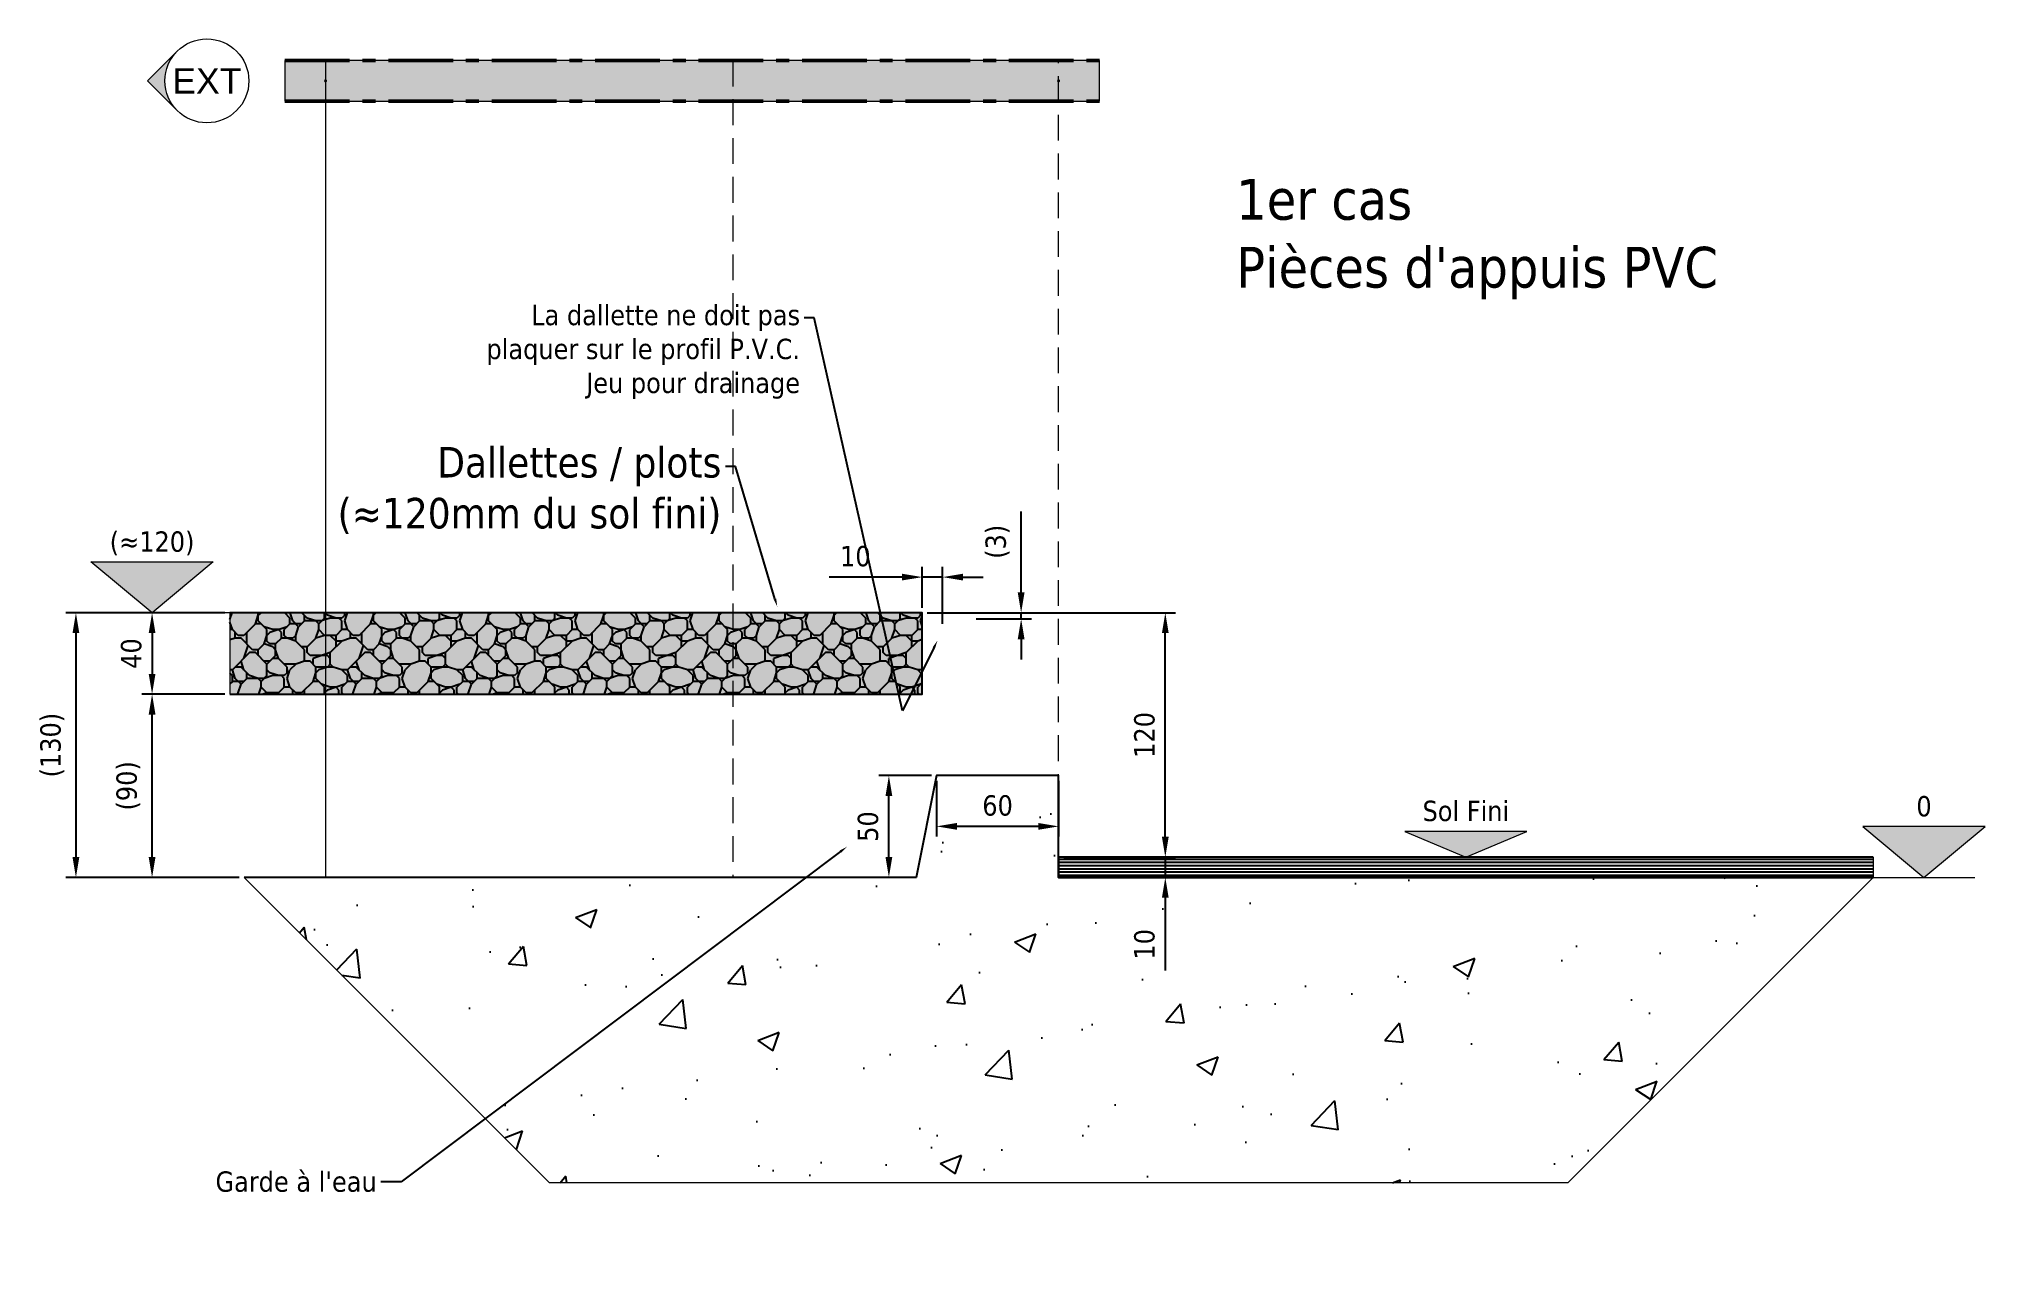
# Model space of a CAD drawing. Header units: millimetres. Extents: x -20000 to 230000, y -17405 to 24510.
# Drawn here: x 67499 to 68455, y -14077 to -13474 of the extents above; entities that cross this region are included whole.
import ezdxf
from ezdxf import colors
from ezdxf.entities.mleader import LeaderData, LeaderLine
from ezdxf.enums import TextEntityAlignment as Align
from ezdxf.math import Vec2, Vec3

# ---------------------------------------------------------------- set-up
doc = ezdxf.new("R2010")
doc.units = ezdxf.units.MM
doc.header["$PDMODE"] = 35
doc.header["$PDSIZE"] = 0.5
doc.linetypes.add('AXES', pattern=[50.800000000000004, 31.75, -6.35, 6.35, -6.35])
doc.linetypes.add('CACHE', pattern=[9.524999999999999, 6.35, -3.175])
doc.layers.get('0').update_dxf_attribs({"lineweight": 13})
doc.layers.get('Defpoints').update_dxf_attribs({"true_color": 0xc2a584})
doc.layers.add('0 - Invisible', color=43, linetype='Continuous', lineweight=0, plot=False)
for name, color, linetype, lineweight in [('1 - Axe', 1, 'AXES', 0), ('1 - BETON', 251, 'Continuous', 25), ('1 - Bois', 44, 'Continuous', 13), ('1 - Béton', 251, 'Continuous', 25), ('1 - Cotation', 32, 'Continuous', 13), ('1 - Cotation et texte', 7, 'Continuous', 13), ('1 - INTERROMPU', 253, 'CACHE', 13), ('1 - Texte', 7, 'Continuous', 13), ('Texte', 7, 'Continuous', 13)]:
    doc.layers.add(name, color=color, linetype=linetype, lineweight=lineweight)
doc.layers.add('1 - Cache', color=7, linetype='Continuous', lineweight=0, true_color=0xffffff)
doc.styles.get("Standard").update_dxf_attribs({"font": 'ARIALUNI.TTF'})
doc.styles.add('Texte Poralu', font='tahomabd.ttf')
doc.dimstyles.new('30 - 1000', dxfattribs={"dimtxt": 10, "dimasz": 10, "dimexe": 5, "dimexo": 2.5, "dimgap": 5, "dimtad": 1, "dimdec": 1, "dimtxsty": 'Texte Poralu', "dimcen": 5, "dimazin": 0, "dimtfac": 1, "dimtdec": 1, "dimtmove": 0, "dimatfit": 3, "dimfxl": 1, "dimarcsym": 0})

msp = doc.modelspace()

# ---------------------------------------------------------------- texts
at = {"layer": '1 - Texte', "insert": (68087.19474760676, -13543.15202878123), "char_height": 20, "attachment_point": 1, "style": 'Texte Poralu'}
msp.add_mtext_dynamic_manual_height_columns("1er cas\\PPièces d'appuis PVC", width=579.5209257092283, gutter_width=300, heights=[0], dxfattribs=at)

# ---------------------------------------------------------------- blocks, each defined once
blk = doc.blocks.new('*U199')
blk.add_hatch(color=256).paths.add_polyline_path([(25, 0), (55, 25), (-5, 25)])
blk.add_line((0, 0), (50, 0))
blk.add_lwpolyline([(25, 0), (55, 25), (-5, 25), (25, 0)])
at = {"style": 'Texte Poralu'}
blk.add_attdef('HAUTEUR', text='', height=10, dxfattribs=at).set_placement((25, 34.99999999999997), align=Align.MIDDLE_CENTER)
blk = doc.blocks.new('*U200')
blk.add_hatch(color=256).paths.add_polyline_path([(0, 0), (29.99999999999999, 12.5), (-30.00000000000001, 12.5)])
blk.add_lwpolyline([(0, 0), (29.99999999999999, 12.5), (-30.00000000000001, 12.5), (0, 0)])
at = {"layer": 'Texte', "insert": (-7.105427357601002e-15, 17.5), "char_height": 10, "attachment_point": 8, "style": 'Texte Poralu'}
blk.add_mtext('Sol Fini', dxfattribs=at)
blk = doc.blocks.new('*U198')
h = blk.add_hatch(color=256)
edge = h.paths.add_edge_path()
edge.add_line((-29.16815472393788, 0), (-14.58407736197061, -14.58407736196894))
edge.add_arc((1.326938559031987e-11, 1.103117597267556e-11), 20.62500000001327, 180.0000000000306, 224.9999999999923, ccw=False)
edge.add_arc((8.125056183416746e-12, -8.900435943814955e-12), 20.62500000000813, 135.0000000000017, 179.9999999999753, ccw=False)
edge.add_line((-14.58407736197061, 14.58407736196894), (-29.16815472393788, 0))
for p, q in [((-14.58407736197061, 14.58407736196894), (-29.16815472393787, 0.001705469134321902)), ((-29.16815472393787, 0.001705469134321902), (-14.58407736196841, -14.58407736197114))]:
    blk.add_line(p, q)
blk.add_circle((0, 0), 20.625)
at = {"insert": (0, 0), "char_height": 12.5, "attachment_point": 5}
blk.add_mtext('EXT', dxfattribs=at)
blk = doc.blocks.new('*U245')
at = {"layer": '1 - Béton'}
h = blk.add_hatch(dxfattribs=at)
h.set_pattern_fill('ANSI31', color=256, scale=0.5, angle=135, style=0)
h.set_pattern_definition([(180, (-47384.83492681682, -3825.168548134762), (-3.33066907387547e-16, -1.5875), [])])
h.paths.add_polyline_path([(0, 9.999999999997726), (399.9999999999986, 9.999999999990905), (399.9999999999986, -9.09494701772925e-12), (0, 0)])
at = {"layer": '0 - Invisible'}
blk.add_lwpolyline([(0, 9.999999999997726), (399.9999999999986, 9.999999999990905), (399.9999999999986, -9.09494701772925e-12), (0, 0), (0, 9.999999999997726)], dxfattribs=at)
at = {"layer": '1 - Béton'}
blk.add_lwpolyline([(399.9999999999986, 9.999999999990905), (0, 9.999999999997726), (0, 0), (399.9999999999986, -9.09494701772925e-12)], dxfattribs=at)
blk = doc.blocks.new('*U301')
at = {"layer": '1 - Cache'}
blk.add_hatch(color=256, dxfattribs=at).paths.add_polyline_path([(-20.00000000000015, -9.999999999999693), (380.0000000000035, -10.00000000000583), (380.0000000000038, 9.999999999994166), (-19.99999999999985, 10.00000000000031)])
at = {"layer": '0 - Invisible'}
blk.add_lwpolyline([(-20.00000000000015, -9.999999999999693), (380.0000000000035, -10.00000000000583), (380.0000000000038, 9.999999999994166), (-19.99999999999985, 10.00000000000031)], close=True, dxfattribs=at)
for p in [(0, 0), (360.0000000000036, -5.527540847407093e-12)]:
    blk.add_point(p, dxfattribs=at)
at = {"layer": '1 - Axe', "lineweight": 50}
for p, q in [((-19.99999999999985, 10.00000000000031), (380.0000000000038, 9.999999999994166)), ((-20.00000000000015, -9.999999999999693), (380.0000000000035, -10.00000000000583))]:
    blk.add_line(p, q, dxfattribs=at)
blk = doc.blocks.new('*U255')
at = {"layer": '1 - BETON'}
h = blk.add_hatch(dxfattribs=at)
h.set_pattern_fill('112', color=256, scale=40, angle=135, style=0, pattern_type=2)
h.set_pattern_definition([(135, (31.58578643755413, 1.414213562373096), (-56.5685424949238, 3.552713678800501e-15), [12, -14, 2, -12]), (135, (14.615223689077, 7.071067811865477), (-56.5685424949238, 3.552713678800501e-15), [2, -10, 8, -20]), (135, (8.95836943958463, 9.899494936611667), (-56.5685424949238, 3.552713678800501e-15), [2, -38]), (135, (20.27207793856938, -4.242640687119284), (-56.5685424949238, 3.552713678800501e-15), [8, -32]), (135, (20.27207793856938, -9.899494936611664), (-56.5685424949238, 3.552713678800501e-15), [4, -36]), (135, (-2.355339059400137, 7.071067811865477), (-56.5685424949238, 3.552713678800501e-15), [4, -2, 2, -32]), (135, (7.544155877211523, -5.656854249492378), (-56.5685424949238, 3.552713678800501e-15), [6, -34]), (135, (11.78679656433081, -15.55634918610404), (-56.5685424949238, 3.552713678800501e-15), [4, -36]), (135, (-2.355339059400137, -7.071067811865472), (-56.5685424949238, 3.552713678800501e-15), [2, -12, 6, -20]), (135, (1.88730162771914, -14.14213562373095), (-56.5685424949238, 3.552713678800501e-15), [4, -36]), (135, (-9.426406871265613, -5.656854249492376), (-56.5685424949238, 3.552713678800501e-15), [4, -36]), (135, (-5.183766184146322, -12.72792206135785), (-56.5685424949238, 3.552713678800501e-15), [4, -36]), (135, (-17.91168824550419, -2.828427124746185), (-56.5685424949238, 3.552713678800501e-15), [4, -36]), (225, (32.99999999992724, 0), (-7.105427357601002e-15, -56.5685424949238), [8, -2, 4, -16, 8, -2]), (225, (13.20101012670391, -16.97056274847714), (-7.105427357601002e-15, -56.5685424949238), [2, -38]), (225, (17.4436508138232, -4.242640687119284), (-7.105427357601002e-15, -56.5685424949238), [4, -8, 2, -26]), (225, (11.78679656433081, -7.071067811865476), (-7.105427357601002e-15, -56.5685424949238), [4, -8, 6, -22]), (225, (14.615223689077, 4.242640687119287), (-7.105427357601002e-15, -56.5685424949238), [2, -20, 4, -2, 4, -8]), (225, (16.02943725145009, 8.485281374238571), (-7.105427357601002e-15, -56.5685424949238), [2, -38]), (225, (4.715728752465338, 2.828427124746192), (-7.105427357601002e-15, -56.5685424949238), [2, -2, 6, -30]), (225, (7.544155877211523, 8.485281374238573), (-7.105427357601002e-15, -56.5685424949238), [4, -16, 2, -2, 2, -14]), (225, (11.78679656433081, 18.38477631085023), (-7.105427357601002e-15, -56.5685424949238), [6, -34]), (225, (-12.2548339960118, 3.552713678800501e-15), (-7.105427357601002e-15, -56.5685424949238), [2, -2, 2, -34]), (225, (-6.597979746519428, 8.485281374238575), (-7.105427357601002e-15, -56.5685424949238), [6, -34]), (225, (-8.012193308892506, 14.14213562373095), (-7.105427357601002e-15, -56.5685424949238), [2, -38]), (180, (23.10050506331558, 9.899494936611665), (-28.28427124800001, -28.284271248), [2.8284, -53.740142496]), (180, (-0.9411254970270448, -19.79898987322333), (-28.28427124800001, -28.284271248), [2.8284, -8.4852, 8.4852, -36.769742496]), (180, (0.4730880653460474, -12.72792206135785), (-28.28427124800001, -28.284271248), [5.6568, -14.142136, 2.8284, -33.94120649599999]), (180, (-3.769552621773229, -5.656854249492376), (-28.28427124800001, -28.284271248), [5.6568, -19.799, 2.8284, -28.284342496]), (180, (20.27207793856938, -4.242640687119284), (-28.28427124800001, -28.284271248), [2.8284, -53.740142496]), (180, (13.20101012670391, 2.828427124746192), (-28.28427124800001, -28.284271248), [8.485280000000001, -48.083262496]), (180, (4.715728752465338, 5.656854249492383), (-28.28427124800001, -28.284271248), [2.8284, -16.97056, 2.8284, -33.941182496]), (180, (-2.355339059400137, 7.071067811865477), (-28.28427124800001, -28.284271248), [5.6568, -50.911742496]), (180, (-8.012193308892506, 12.72792206135786), (-28.28427124800001, -28.284271248), [5.6568, -50.911742496]), (180, (0.4730880653460474, 21.21320343559643), (-28.28427124800001, -28.284271248), [2.8284, -53.740142496]), (180, (-10.84062043363869, 4.242640687119291), (-28.28427124800001, -28.284271248), [2.8284, -53.740142496]), (180, (-12.2548339960118, -2.828427124746188), (-28.28427124800001, -28.284271248), [2.8284, -53.740142496]), (180, (-20.74011537025035, 3.552713678800501e-15), (-28.28427124800001, -28.284271248), [2.8284, -53.740142496]), (180, (6.129942314838431, -26.8700576850888), (-28.28427124800001, -28.284271248), [2.8284, -53.740142496]), (180, (3.301515190092246, -1.414213562373092), (-28.28427124800001, -28.284271248), [2.8284, -53.740142496]), (180, (-10.84062043363869, -9.89949493661166), (-28.28427124800001, -28.284271248), [2.8284, -19.799, 2.8284, -31.112742496]), (180, (17.44365081382318, -7.071067811865476), (-28.28427124800001, -28.284271248), [5.6568, -50.911742496]), (180, (10.37258300195772, -14.14213562373095), (-28.28427124800001, -28.284271248), [8.4852, -48.083342496]), (270, (20.27207793856938, -9.899494936611664), (28.284271248, -28.28427124800001), [4.2428, -52.325742496]), (270, (6.129942314838431, 7.071067811865479), (28.284271248, -28.28427124800001), [2.8284, -53.740142496]), (270, (-6.597979746519428, 11.31370849898476), (28.284271248, -28.28427124800001), [2.8284, -53.740142496]), (270, (-2.355339059400137, -4.24264068711928), (28.284271248, -28.28427124800001), [2.8284, -53.740142496]), (270, (-8.012193308892506, -7.071067811865472), (28.284271248, -28.28427124800001), [2.8284, -53.740142496]), (270, (-5.183766184146322, -12.72792206135785), (28.284271248, -28.28427124800001), [2.8284, -53.740142496]), (270, (-9.426406871265613, -5.656854249492376), (28.284271248, -28.28427124800001), [2.8284, -53.740142496]), (270, (24.51471862568866, -5.65685424949238), (28.284271248, -28.28427124800001), [2.8284, -53.740142496]), (270, (8.958369439584615, -9.899494936611664), (28.284271248, -28.28427124800001), [2.8284, -53.740142496]), (270, (17.44365081382318, -1.414213562373094), (28.284271248, -28.28427124800001), [5.6568, -50.911742496]), (270, (14.615223689077, 7.071067811865477), (28.284271248, -28.28427124800001), [5.6568, -50.911742496]), (270, (-12.2548339960118, 2.828427124746195), (28.284271248, -28.28427124800001), [5.6568, -50.911742496]), (270, (3.301515190092246, 1.414213562373098), (28.284271248, -28.28427124800001), [2.8284, -53.740142496]), (270, (7.544155877211537, 14.14213562373095), (28.284271248, -28.28427124800001), [5.6568, -33.94112000000001, 2.8284, -14.142222496]), (270, (11.78679656433081, -15.55634918610404), (28.28424312479999, -28.28427124800001), [5.6568, -11.313708, 5.6568, -33.941234496]), (270, (30.17157287518104, -2.82842712474619), (28.284271248, -28.28427124800001), [5.656, -14.144, 5.656, -14.144, 2.828, -14.140542496]), (161.56505118, (14.615223689077, 1.414213562373096), (-28.28427124890702, 28.2842712460221), [8.943999999999999, -4.472, 4.472, -71.55471907999998]), (161.56505118, (-6.597979746519428, -11.31370849898476), (-28.28427124890702, 28.2842712460221), [8.943999999999999, -80.49871908]), (161.56505118, (13.20101012670391, 8.485281374238571), (-28.28427124890702, 28.2842712460221), [4.472, -84.97071907999998]), (161.56505118, (24.51471862568866, -5.65685424949238), (-28.28427124890702, 28.2842712460221), [4.472, -84.97071907999998]), (161.56505118, (11.78679656433081, -7.071067811865476), (-28.28427124890702, 28.2842712460221), [4.472, -84.97071907999998]), (161.56505118, (14.615223689077, -15.55634918610404), (-28.28427124890702, 28.2842712460221), [4.472, -84.97071907999998]), (198.43494882, (7.544155877211523, -14.14213562373095), (-28.28427124890702, -28.2842712460221), [4.472, -84.97071907999998]), (198.43494882, (-2.355339059400137, -4.24264068711928), (-28.28427124890702, -28.2842712460221), [4.472, -84.97071907999998]), (198.43494882, (14.615223689077, 18.38477631085024), (-28.28427124890702, -28.2842712460221), [4.472, -84.97071907999998]), (198.43494882, (17.44365081382318, -15.55634918610404), (-28.28427124890702, -28.2842712460221), [4.472, -84.97071907999998]), (198.43494882, (20.27207793856938, 9.899494936611667), (-28.28427124890702, -28.2842712460221), [4.472, -31.304, 4.472, -49.19471908]), (251.56505118, (0.4730880653460474, -18.38477631085023), (-28.2842712460221, -28.28427124890702), [4.472, -84.97071907999998]), (251.56505118, (-10.84062043363869, 4.242640687119291), (-28.2842712460221, -28.28427124890702), [4.472, -84.97071907999998]), (251.56505118, (-3.769552621773229, -14.14213562373095), (-28.2842712460221, -28.28427124890702), [4.472, -84.97071907999998]), (251.56505118, (23.10050506331557, -9.899494936611664), (-28.2842712460221, -28.28427124890702), [4.472, -84.97071907999998]), (288.43494882, (6.129942314838431, 15.55634918610405), (28.28427124602209, -28.28427124890703), [4.47199999999999, -84.97071907999982]), (288.43494882, (-6.597979746519428, 14.14213562373095), (28.28427124602209, -28.28427124890703), [4.47199999999999, -84.97071907999982]), (288.43494882, (7.544155877211523, -5.656854249492378), (28.28427124602209, -28.28427124890703), [4.47199999999999, -84.97071907999982]), (288.43494882, (-2.355339059400137, -7.071067811865472), (28.28427124602209, -28.28427124890703), [4.47199999999999, -84.97071907999982]), (288.43494882, (-17.91168824550419, -2.828427124746185), (28.28427124602209, -28.28427124890703), [4.47199999999999, -84.97071907999982]), (288.43494882, (28.75735931280795, 4.242640687119286), (28.28427124602209, -28.28427124890703), [6.70799999999999, -82.73471907999983])])
h.paths.add_polyline_path([(-350, 0), (-10, 0), (-10, -40), (-350, -40)])
at = {"layer": '1 - Cache'}
blk.add_hatch(color=256, dxfattribs=at).paths.add_polyline_path([(-350, 0), (-10, 0), (-10, -40), (-350, -40)])
at = {"layer": '0 - Invisible'}
blk.add_lwpolyline([(-350, 0), (-10, 0), (-10, -40), (-350, -40)], close=True, dxfattribs=at)
at = {"layer": '1 - BETON'}
blk.add_lwpolyline([(-350, 0), (-10, 0), (-10, -40), (-350.0000000000073, -40)], dxfattribs=at)
blk = doc.blocks.new('*U298')
blk.add_hatch(color=256).paths.add_polyline_path([(-38.25, 0), (-68.25, 25), (-8.25, 25)])
blk.add_line((0, 0), (-63.25, 0))
blk.add_lwpolyline([(-38.25, 0), (-68.25, 25), (-8.25, 25), (-38.25, 0)])
at = {"style": 'Texte Poralu'}
blk.add_attdef('HAUTEUR', text='', height=10, dxfattribs=at).set_placement((-38.25000000000001, 34.99999999999997), align=Align.MIDDLE_CENTER)
blk = doc.blocks.new('*U251')
at = {"layer": '1 - BETON'}
h = blk.add_hatch(dxfattribs=at)
h.set_pattern_fill('CONCRETE', color=256, scale=15, style=0, pattern_type=2)
h.set_pattern_definition([(49.99999999999999, (129.9999999999928, 200), (107.589027390113, -9.412820247389266), [11.25, -123.75]), (355, (129.9999999999928, 200), (-20.81270004195, 112.8288200550018), [9, -99]), (100.4514, (138.9657519999928, 199.215599), (86.77640725710323, 103.415931309143), [9.5610285, -105.1713168]), (46.18420000000002, (129.9999999999928, 229.9999999999999), (160.0861572938467, -24.82785214935271), [16.87499999999972, -185.6249999999978]), (96.6356, (143.3405117499928, 227.9310039499999), (140.1994058323055, 146.1176806350663), [14.3415432, -157.75695]), (351.1842, (129.9999999999928, 229.9999999999999), (140.1992917700441, 146.1177901387987), [13.5, -148.5]), (21, (144.9999999999928, 222.5), (89.53605781776925, -60.39283359980082), [11.25, -123.75]), (326.0000000000001, (144.9999999999928, 222.5), (36.49729978823726, 108.772506757028), [9, -99]), (71.4514, (152.4613349499928, 217.4672591), (126.0333942872235, 48.37957450649286), [9.5610285, -105.1713168]), (37.50000000000001, (129.9999999999928, 200), (1.8239782975936, 49.93407807469672), [0, -97.8, 0, -100.5, 0, -99.375]), (7.499999999999999, (129.9999999999928, 200), (39.46043061632229, 59.16175678235403), [0, -57.3, 0, -95.55, 0, -37.875]), (327.5, (96.54999999999279, 200), (80.07336542586135, -3.383230760156963), [0, -37.5, 0, -117, 0, -155.25]), (317.5, (81.54999999999279, 200), (87.47792540135794, 15.01574734984766), [0, -48.75, 0, -77.69999999999999, 0, -110.25])])
h.paths.add_polyline_path([(399.9999999999927, -50), (249.9999999999927, -200), (-250, -200.0000000000001), (-400, -50), (-70, -50), (-60, 0), (0, 0), (0, -50)])
at = {"layer": '0 - Invisible'}
blk.add_lwpolyline([(399.9999999999927, -50), (249.9999999999927, -200), (-250, -200.0000000000001), (-400, -50)], dxfattribs=at)
at = {"layer": '1 - BETON'}
blk.add_lwpolyline([(399.9999999999927, -50), (0, -50), (0, 0), (-60, 0), (-70, -50), (-400, -50)], dxfattribs=at)
blk = doc.blocks.new('*D252')
at = {"layer": '1 - Cotation', "color": 0, "lineweight": -2, "transparency": 16777216}
for p, q in [((67935.5000245568, -13756.26779066065), (68057.37857028114, -13756.26779066065)), ((68052.37857028114, -13866.26779066065), (68052.37857028114, -13766.26779066065)), ((68002.5000245568, -13876.26779066065), (68057.37857028114, -13876.26779066065))]:
    blk.add_line(p, q, dxfattribs=at)
at = {"layer": '1 - Cotation', "color": 0, "transparency": 16777216}
for points in [[(68050.71190361447, -13766.26779066065), (68054.04523694782, -13766.26779066065), (68052.37857028114, -13756.26779066065)], [(68050.71190361447, -13866.26779066065), (68054.04523694782, -13866.26779066065), (68052.37857028114, -13876.26779066065)]]:
    blk.add_solid(points, dxfattribs=at)
at = {"layer": 'Defpoints', "color": 0, "transparency": 16777216}
for p in [(67933.0000245568, -13756.26779066065), (68052.37857028114, -13756.26779066065), (68000.0000245568, -13876.26779066065)]:
    blk.add_point(p, dxfattribs=at)
at = {"layer": '1 - Cotation', "color": 0, "transparency": 16777216, "insert": (68042.1737348211, -13816.26779066064), "char_height": 10, "attachment_point": 5, "rotation": 90, "style": 'Texte Poralu'}
blk.add_mtext('120', dxfattribs=at)
blk = doc.blocks.new('*D253')
at = {"layer": '1 - Cotation', "color": 0, "lineweight": -2, "transparency": 16777216}
for p, q in [((67937.5000245568, -13836.26779066065), (67911.62160734378, -13836.26779066065)), ((67916.62160734378, -13876.26779066065), (67916.62160734378, -13846.26779066065)), ((67927.5000245568, -13886.26779066065), (67911.62160734378, -13886.26779066065))]:
    blk.add_line(p, q, dxfattribs=at)
at = {"layer": '1 - Cotation', "color": 0, "transparency": 16777216}
for points in [[(67914.95494067711, -13846.26779066065), (67918.28827401045, -13846.26779066065), (67916.62160734378, -13836.26779066065)], [(67914.95494067711, -13876.26779066065), (67918.28827401045, -13876.26779066065), (67916.62160734378, -13886.26779066065)]]:
    blk.add_solid(points, dxfattribs=at)
at = {"layer": 'Defpoints', "color": 0, "transparency": 16777216}
for p in [(67916.62160734378, -13836.26779066065), (67940.0000245568, -13836.26779066065), (67930.0000245568, -13886.26779066065)]:
    blk.add_point(p, dxfattribs=at)
at = {"layer": '1 - Cotation', "color": 0, "transparency": 16777216, "insert": (67906.41677188374, -13861.26779066064), "char_height": 10, "attachment_point": 5, "rotation": 90, "style": 'Texte Poralu'}
blk.add_mtext('50', dxfattribs=at)
blk = doc.blocks.new('*D254')
at = {"layer": '1 - Cotation', "color": 0, "lineweight": -2, "transparency": 16777216}
for p, q in [((67940.0000245568, -13838.76779066065), (67940.0000245568, -13866.18840673589)), ((68000.0000245568, -13838.76779066065), (68000.0000245568, -13866.18840673589)), ((67990.0000245568, -13861.18840673589), (67950.0000245568, -13861.18840673589))]:
    blk.add_line(p, q, dxfattribs=at)
at = {"layer": '1 - Cotation', "color": 0, "transparency": 16777216}
for points in [[(67950.0000245568, -13859.52174006923), (67950.0000245568, -13862.85507340256), (67940.0000245568, -13861.18840673589)], [(67990.0000245568, -13859.52174006923), (67990.0000245568, -13862.85507340256), (68000.0000245568, -13861.18840673589)]]:
    blk.add_solid(points, dxfattribs=at)
at = {"layer": 'Defpoints', "color": 0, "transparency": 16777216}
for p in [(67940.0000245568, -13836.26779066065), (68000.0000245568, -13836.26779066065), (67940.0000245568, -13861.18840673589)]:
    blk.add_point(p, dxfattribs=at)
at = {"layer": '1 - Cotation', "color": 0, "transparency": 16777216, "insert": (67970.0000245568, -13850.98357127585), "char_height": 10, "attachment_point": 5, "style": 'Texte Poralu'}
blk.add_mtext('60', dxfattribs=at)
blk = doc.blocks.new('*D256')
at = {"layer": '1 - Cotation', "color": 0, "lineweight": -2, "transparency": 16777216}
for p, q in [((68052.37857028114, -13866.26779066065), (68052.37857028114, -13856.26779066065)), ((68002.5000245568, -13876.26779066065), (68057.37857028114, -13876.26779066065)), ((68052.37857028114, -13876.26779066065), (68052.37857028114, -13886.26779066065)), ((68002.5000245568, -13886.26779066065), (68057.37857028114, -13886.26779066065)), ((68052.37857028114, -13896.26779066065), (68052.37857028114, -13931.94945620799))]:
    blk.add_line(p, q, dxfattribs=at)
at = {"layer": '1 - Cotation', "color": 0, "transparency": 16777216}
for points in [[(68050.71190361447, -13866.26779066065), (68054.04523694782, -13866.26779066065), (68052.37857028114, -13876.26779066065)], [(68050.71190361447, -13896.26779066065), (68054.04523694782, -13896.26779066065), (68052.37857028114, -13886.26779066065)]]:
    blk.add_solid(points, dxfattribs=at)
at = {"layer": 'Defpoints', "color": 0, "transparency": 16777216}
for p in [(68000.0000245568, -13876.26779066065), (68000.0000245568, -13886.26779066065), (68052.37857028114, -13886.26779066065)]:
    blk.add_point(p, dxfattribs=at)
at = {"layer": '1 - Cotation', "color": 0, "transparency": 16777216, "insert": (68042.1737348211, -13919.10862343431), "char_height": 10, "attachment_point": 5, "rotation": 90, "style": 'Texte Poralu'}
blk.add_mtext('10', dxfattribs=at)
blk = doc.blocks.new('*D267')
at = {"layer": '1 - Cotation', "color": 0, "lineweight": -2, "transparency": 16777216}
for p, q in [((67981.58583719053, -13746.26779066065), (67981.58583719053, -13706.50284774594)), ((67935.5000245568, -13756.26779066065), (67986.58583719053, -13756.26779066065)), ((67959.5000245568, -13759.26779066065), (67986.58583719053, -13759.26779066065)), ((67981.58583719053, -13759.26779066065), (67981.58583719053, -13756.26779066065)), ((67981.58583719053, -13769.26779066065), (67981.58583719053, -13779.26779066065))]:
    blk.add_line(p, q, dxfattribs=at)
at = {"layer": '1 - Cotation', "color": 0, "transparency": 16777216}
for points in [[(67979.91917052386, -13746.26779066065), (67983.2525038572, -13746.26779066065), (67981.58583719053, -13756.26779066065)], [(67979.91917052386, -13769.26779066065), (67983.2525038572, -13769.26779066065), (67981.58583719053, -13759.26779066065)]]:
    blk.add_solid(points, dxfattribs=at)
at = {"layer": 'Defpoints', "color": 0, "transparency": 16777216}
for p in [(67933.0000245568, -13756.26779066065), (67957.0000245568, -13759.26779066065), (67981.58583719053, -13756.26779066065)]:
    blk.add_point(p, dxfattribs=at)
at = {"layer": '1 - Cotation', "color": 0, "transparency": 16777216, "insert": (67969.97737513547, -13721.38531920328), "char_height": 10, "attachment_point": 5, "rotation": 90, "style": 'Texte Poralu'}
blk.add_mtext('(3)', dxfattribs=at)
blk = doc.blocks.new('*D296')
at = {"layer": '1 - Cotation', "color": 0, "lineweight": -2, "transparency": 16777216}
for p, q in [((67590.5000245568, -13756.26779066065), (67549.7500245568, -13756.26779066065)), ((67554.7500245568, -13766.26779066065), (67554.7500245568, -13786.26779066065)), ((67590.5000245568, -13796.26779066065), (67549.7500245568, -13796.26779066065))]:
    blk.add_line(p, q, dxfattribs=at)
at = {"layer": '1 - Cotation', "color": 0, "transparency": 16777216}
for points in [[(67553.08335789012, -13766.26779066065), (67556.41669122347, -13766.26779066065), (67554.7500245568, -13756.26779066065)], [(67553.08335789012, -13786.26779066065), (67556.41669122347, -13786.26779066065), (67554.7500245568, -13796.26779066065)]]:
    blk.add_solid(points, dxfattribs=at)
at = {"layer": 'Defpoints', "color": 0, "transparency": 16777216}
for p in [(67593.0000245568, -13756.26779066065), (67554.7500245568, -13796.26779066065), (67593.0000245568, -13796.26779066065)]:
    blk.add_point(p, dxfattribs=at)
at = {"layer": '1 - Cotation', "color": 0, "transparency": 16777216, "insert": (67544.54518909675, -13776.26779066064), "char_height": 10, "attachment_point": 5, "rotation": 90, "style": 'Texte Poralu'}
blk.add_mtext('40', dxfattribs=at)
blk = doc.blocks.new('*D297')
at = {"layer": '1 - Cotation', "color": 0, "lineweight": -2, "transparency": 16777216}
for p, q in [((67590.5000245568, -13796.26779066065), (67549.7500245568, -13796.26779066065)), ((67554.7500245568, -13876.26779066065), (67554.7500245568, -13806.26779066065)), ((67597.5000245568, -13886.26779066065), (67549.7500245568, -13886.26779066065))]:
    blk.add_line(p, q, dxfattribs=at)
at = {"layer": '1 - Cotation', "color": 0, "transparency": 16777216}
for points in [[(67553.08335789012, -13806.26779066065), (67556.41669122347, -13806.26779066065), (67554.7500245568, -13796.26779066065)], [(67553.08335789012, -13876.26779066065), (67556.41669122347, -13876.26779066065), (67554.7500245568, -13886.26779066065)]]:
    blk.add_solid(points, dxfattribs=at)
at = {"layer": 'Defpoints', "color": 0, "transparency": 16777216}
for p in [(67554.7500245568, -13796.26779066065), (67593.0000245568, -13796.26779066065), (67600.0000245568, -13886.26779066065)]:
    blk.add_point(p, dxfattribs=at)
at = {"layer": '1 - Cotation', "color": 0, "transparency": 16777216, "insert": (67543.14156250173, -13841.26779066064), "char_height": 10, "attachment_point": 5, "rotation": 90, "style": 'Texte Poralu'}
blk.add_mtext('(90)', dxfattribs=at)
blk = doc.blocks.new('*D299')
at = {"layer": '1 - Cotation', "color": 0, "lineweight": -2, "transparency": 16777216}
for p, q in [((67933.0000245568, -13753.76779066065), (67933.0000245568, -13733.72881642135)), ((67943.0000245568, -13761.65180954201), (67943.0000245568, -13733.72881642135)), ((67923.0000245568, -13738.72881642135), (67887.31835900944, -13738.72881642135)), ((67943.0000245568, -13738.72881642135), (67933.0000245568, -13738.72881642135)), ((67953.0000245568, -13738.72881642135), (67963.0000245568, -13738.72881642135))]:
    blk.add_line(p, q, dxfattribs=at)
at = {"layer": '1 - Cotation', "color": 0, "transparency": 16777216}
for points in [[(67923.0000245568, -13737.06214975469), (67923.0000245568, -13740.39548308802), (67933.0000245568, -13738.72881642135)], [(67953.0000245568, -13737.06214975469), (67953.0000245568, -13740.39548308802), (67943.0000245568, -13738.72881642135)]]:
    blk.add_solid(points, dxfattribs=at)
at = {"layer": 'Defpoints', "color": 0, "transparency": 16777216}
for p in [(67933.0000245568, -13738.72881642135), (67933.0000245568, -13756.26779066065), (67943.0000245568, -13764.15180954201)]:
    blk.add_point(p, dxfattribs=at)
at = {"layer": '1 - Cotation', "color": 0, "transparency": 16777216, "insert": (67900.15919178312, -13728.52398096131), "char_height": 10, "attachment_point": 5, "style": 'Texte Poralu'}
blk.add_mtext('10', dxfattribs=at)
blk = doc.blocks.new('*D300')
at = {"layer": '1 - Cotation', "color": 0, "lineweight": -2, "transparency": 16777216}
for p, q in [((67590.5000245568, -13756.26779066065), (67512.35063293765, -13756.26779066065)), ((67517.35063293765, -13766.26779066065), (67517.35063293765, -13876.26779066065)), ((67597.5000245568, -13886.26779066065), (67512.35063293765, -13886.26779066065))]:
    blk.add_line(p, q, dxfattribs=at)
at = {"layer": '1 - Cotation', "color": 0, "transparency": 16777216}
for points in [[(67515.68396627098, -13766.26779066065), (67519.01729960433, -13766.26779066065), (67517.35063293765, -13756.26779066065)], [(67515.68396627098, -13876.26779066065), (67519.01729960433, -13876.26779066065), (67517.35063293765, -13886.26779066065)]]:
    blk.add_solid(points, dxfattribs=at)
at = {"layer": 'Defpoints', "color": 0, "transparency": 16777216}
for p in [(67593.0000245568, -13756.26779066065), (67517.35063293765, -13886.26779066065), (67600.0000245568, -13886.26779066065)]:
    blk.add_point(p, dxfattribs=at)
at = {"layer": '1 - Cotation', "color": 0, "transparency": 16777216, "insert": (67505.74217088259, -13821.26779066064), "char_height": 10, "attachment_point": 5, "rotation": 90, "style": 'Texte Poralu'}
blk.add_mtext('(130)', dxfattribs=at)

# ---------------------------------------------------------------- dimensions: what is measured, and where the dimension line sits
at = {"layer": '1 - Cotation'}
dim = msp.add_linear_dim(base=(67981.58583719053, -13756.26779066065), p1=(67957.0000245568, -13759.26779066065), p2=(67933.0000245568, -13756.26779066065), angle=90, text='(<>)', dimstyle='30 - 1000', dxfattribs=at)
dim.commit()
dim.dimension.update_dxf_attribs({"geometry": '*D267', "text_midpoint": (67969.97737513547, -13721.38531920328)})
for base, p1, p2, picture, middle in [((67933.0000245568, -13738.72881642135), (67943.0000245568, -13764.15180954201), (67933.0000245568, -13756.26779066065), '*D299', (67900.15919178312, -13728.52398096131)), ((67940.0000245568, -13861.18840673589), (68000.0000245568, -13836.26779066065), (67940.0000245568, -13836.26779066065), '*D254', (67970.0000245568, -13850.98357127585))]:
    dim = msp.add_linear_dim(base=base, p1=p1, p2=p2, dimstyle='30 - 1000', dxfattribs=at)
    dim.commit()
    dim.dimension.update_dxf_attribs({"geometry": picture, "text_midpoint": middle})
for base, p1, p2, picture, middle in [((67517.35063293765, -13886.26779066065), (67593.0000245568, -13756.26779066065), (67600.0000245568, -13886.26779066065), '*D300', (67505.74217088259, -13821.26779066064)), ((67554.7500245568, -13796.26779066065), (67600.0000245568, -13886.26779066065), (67593.0000245568, -13796.26779066065), '*D297', (67543.14156250173, -13841.26779066064))]:
    dim = msp.add_linear_dim(base=base, p1=p1, p2=p2, angle=90, dimstyle='30 - 1000', override={"dimpost": '(<>)'}, dxfattribs=at)
    dim.commit()
    dim.dimension.update_dxf_attribs({"geometry": picture, "text_midpoint": middle})
for base, p1, p2, picture, middle in [((67554.7500245568, -13796.26779066065), (67593.0000245568, -13756.26779066065), (67593.0000245568, -13796.26779066065), '*D296', (67544.54518909675, -13776.26779066064)), ((68052.37857028114, -13756.26779066065), (68000.0000245568, -13876.26779066065), (67933.0000245568, -13756.26779066065), '*D252', (68042.1737348211, -13816.26779066064)), ((67916.62160734378, -13836.26779066065), (67930.0000245568, -13886.26779066065), (67940.0000245568, -13836.26779066065), '*D253', (67906.41677188374, -13861.26779066064)), ((68052.37857028114, -13886.26779066065), (68000.0000245568, -13876.26779066065), (68000.0000245568, -13886.26779066065), '*D256', (68042.1737348211, -13919.10862343431))]:
    dim = msp.add_linear_dim(base=base, p1=p1, p2=p2, angle=90, dimstyle='30 - 1000', dxfattribs=at)
    dim.commit()
    dim.dimension.update_dxf_attribs({"geometry": picture, "text_midpoint": middle})

# ---------------------------------------------------------------- linework, layer by layer
at = {"layer": '1 - Bois'}
msp.add_line((67640.00002455685, -13484.96807471892), (67640.00002455681, -13886.26779066065), dxfattribs=at)
at = {"layer": '1 - INTERROMPU', "ltscale": 2}
for p, q in [((67840.00002455678, -13484.96807471892), (67840.00002455682, -13886.26779066065)), ((68000.0000245568, -13886.26779066065), (68000.00002455676, -13484.96807471892))]:
    msp.add_line(p, q, dxfattribs=at)

# ---------------------------------------------------------------- block references
for name, p in [('*U301', (67640.00002455676, -13494.96807471892)), ('*U251', (68000.0000245568, -13836.26779066065)), ('*U245', (68000.0000245568, -13886.26779066065))]:
    msp.add_blockref(name, p)
msp.add_blockref('*U298', (67593.0000245568, -13756.26779066065)).add_auto_attribs({'HAUTEUR': '(≈120)'})
at = {"xscale": -1, "rotation": 180}
msp.add_blockref('*U255', (67943.0000245568, -13796.26779066065), dxfattribs=at)
at = {"layer": 'Texte'}
for name, p in [('*U198', (67581.66030377168, -13494.96807471892)), ('*U200', (68200.0000245568, -13876.26779066065))]:
    msp.add_blockref(name, p, dxfattribs=at)
msp.add_blockref('*U199', (68400.0000245568, -13886.26779066065), dxfattribs=at).add_auto_attribs({'HAUTEUR': '0'})

msp.set_redraw_order([(e.dxf.handle, doc.entitydb.next_handle()) for e in msp.query("TEXT MTEXT ATTDEF DIMENSION ARC_DIMENSION")])  # texts and dimensions are drawn at this point

# ---------------------------------------------------------------- leaders
at = {"layer": '1 - Cotation et texte'}
ml = msp.add_multileader_mtext('Standard', dxfattribs=at)
ml.set_content("Garde à l'eau", color=256, style='Texte Poralu')
ml.set_leader_properties()
ml.build(insert=Vec2(0, 0))
ml.multileader.update_dxf_attribs({"dogleg_length": 10})
ctx = ml.context
ctx.base_point, ctx.char_height, ctx.plane_origin = Vec3(67573.72836093282, -14035.77390683063), 10, Vec3(67656.60522501101, -14066.92349932249)
ctx.text_align_type = 2
notes = []
notes.append((ctx, [(0, (1, 1, 0), (67677.08363292745, -14035.77390683063), (-1, 0), 10, [(0, [(67896.07711593033, -13871.17279557831)], 0, [])])]))
ctx.mtext.insert, ctx.mtext.alignment, ctx.mtext.flow_direction = Vec3(67665.08363292745, -14030.66981012142), 3, 5
at = {"layer": '1 - Texte'}
ml = msp.add_multileader_mtext('Standard', dxfattribs=at)
ml.set_content('La dallette ne doit pas\\Pplaquer sur le profil P.V.C.\\PJeu pour drainage', color=256, style='Texte Poralu')
ml.set_leader_properties()
ml.build(insert=Vec2(0, 0))
ml.multileader.update_dxf_attribs({"dogleg_length": 5})
ctx = ml.context
ctx.base_point, ctx.char_height, ctx.plane_origin = Vec3(67692.88048123915, -13611.38685117818), 10, Vec3(67915.5000245568, -13800.26779066065)
ctx.text_align_type = 2
notes.append((ctx, [(0, (1, 1, 0), (67880.00002455681, -13611.38685117818), (-1, 0), 5, [(1, [(67940.4908479439, -13769.89984115808), (67923.29944635414, -13804.45386851524)], 0, [])])]))
ctx.mtext.insert, ctx.mtext.alignment, ctx.mtext.flow_direction = Vec3(67873.00002455681, -13604.96643479134), 3, 5
ml = msp.add_multileader_mtext('Standard', dxfattribs=at)
ml.set_content('Dallettes / plots\\P({\\A1;\\fTahoma|b0|i0|c0|p34;≈}120mm du sol fini)', color=256, style='Texte Poralu')
ml.set_leader_properties()
ml.build(insert=Vec2(0, 0))
ml.multileader.update_dxf_attribs({"dogleg_length": 5})
ctx = ml.context
ctx.base_point, ctx.char_height, ctx.plane_origin = Vec3(67614.60864003675, -13684.37928831824), 15, Vec3(67853.92127093245, -13708.12229656139)
ctx.text_align_type = 2
notes.append((ctx, [(0, (1, 1, 0), (67841.33530222614, -13684.37928831824), (-1, 0), 5, [(0, [(67861.80953886846, -13753.29051384941)], 0, [])])]))
ctx.mtext.insert, ctx.mtext.alignment, ctx.mtext.flow_direction = Vec3(67834.33530222614, -13674.80407005095), 3, 5
for ctx, leaders in notes:
    for number, flags, end, landing, length, lines in leaders:
        leader = LeaderData()
        leader.index, (leader.has_last_leader_line, leader.has_dogleg_vector, leader.attachment_direction) = number, flags
        leader.last_leader_point, leader.dogleg_vector, leader.dogleg_length = Vec3(end), Vec3(landing), length
        for number, points, colour, breaks in lines:
            line = LeaderLine()
            line.index, line.vertices, line.color, line.breaks = number, Vec3.list(points), colors.encode_raw_color(colour), breaks
            leader.lines.append(line)
        ctx.leaders.append(leader)

doc.saveas('drawing.dxf')
